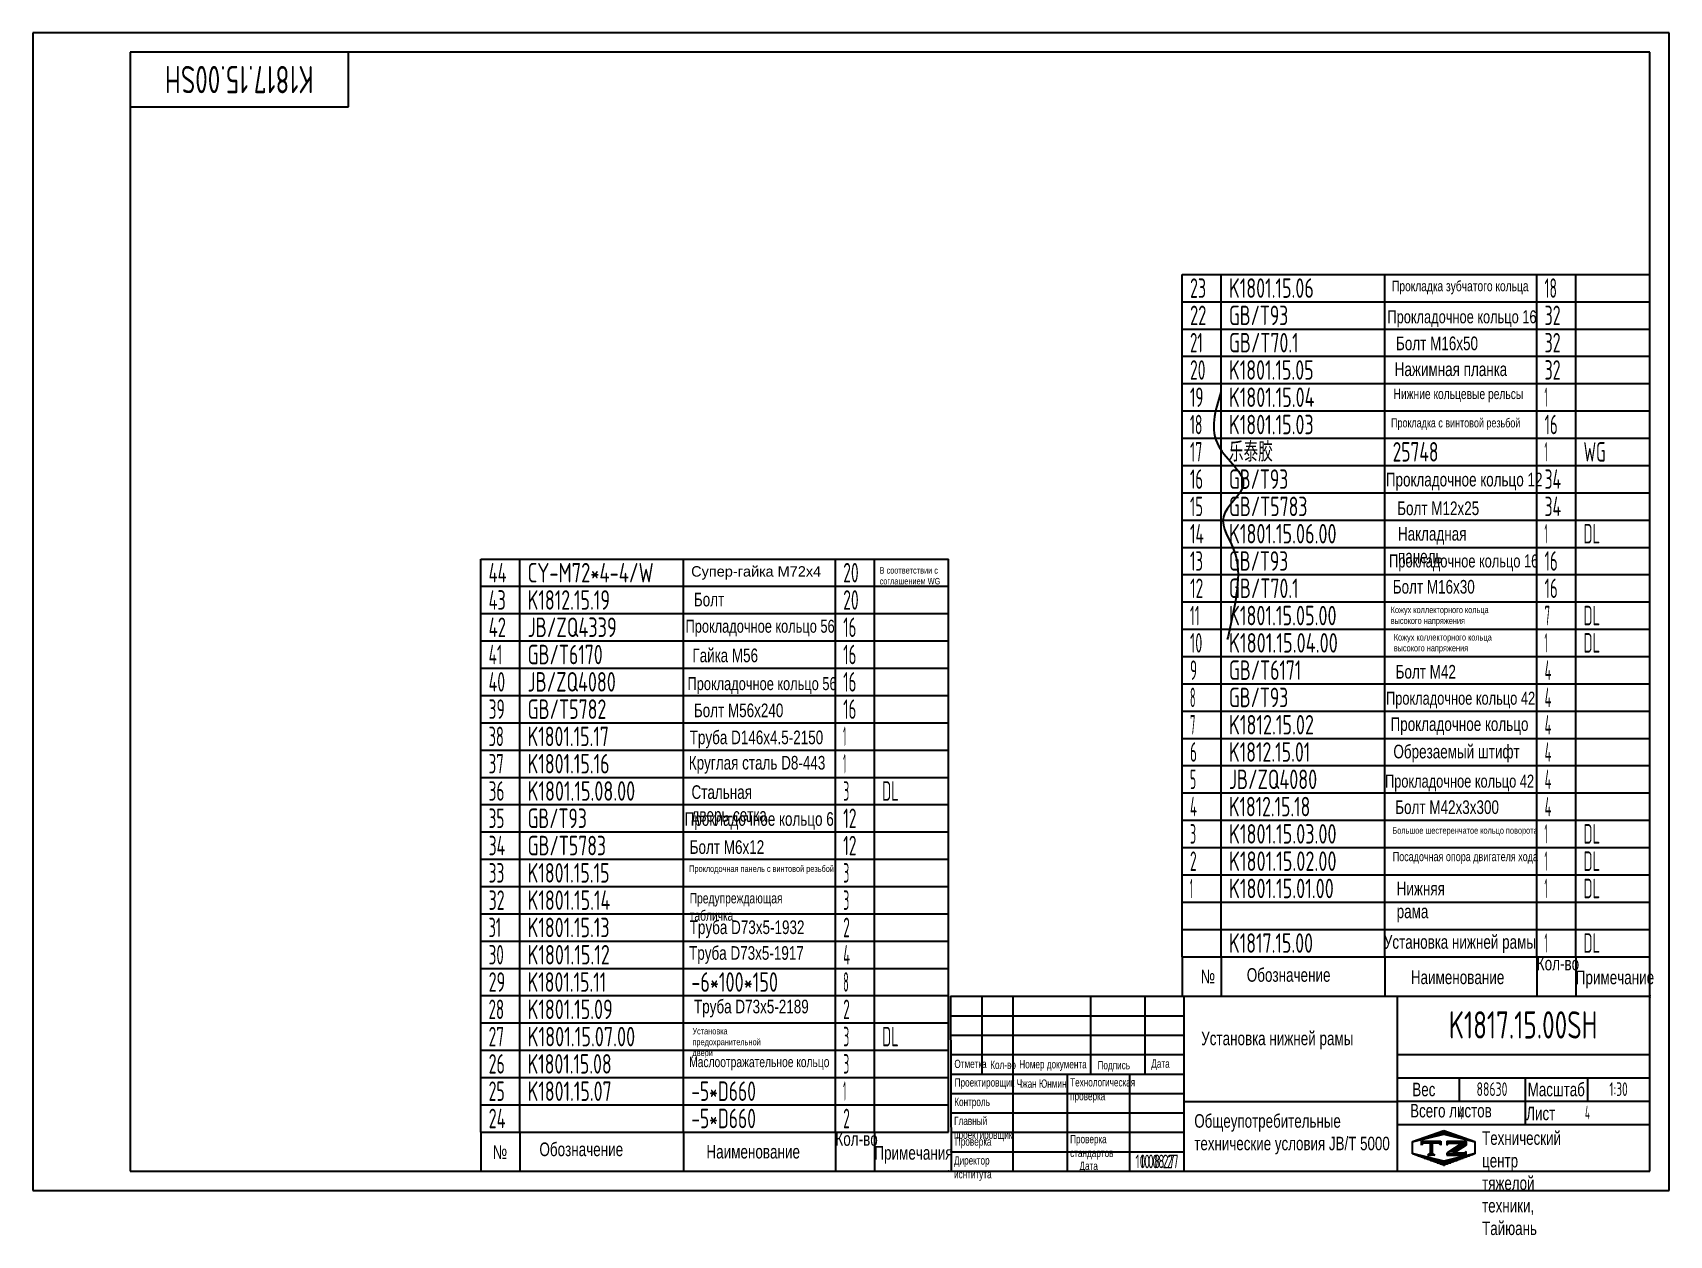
# Model space of a CAD drawing. Header units: millimetres. Extents: x 282 to 12882, y -344 to 8910.
import ezdxf
from ezdxf.enums import TextEntityAlignment as Align

# ---------------------------------------------------------------- set-up
doc = ezdxf.new("R2010")
doc.units = ezdxf.units.MM
doc.header["$LTSCALE"] = 300
doc.header["$MEASUREMENT"] = 0
doc.linetypes.add('F', pattern=[0.75, 0.5, -0.25])
doc.linetypes.add('G', pattern=[2, 1.25, -0.25, 0.25, -0.25])
for name, color, linetype in [('01', 7, 'Continuous'), ('02', 1, 'Continuous'), ('04', 2, 'F'), ('05', 4, 'G'), ('11', 3, 'Continuous'), ('THICK', 7, 'Continuous')]:
    doc.layers.add(name, color=color, linetype=linetype)
doc.styles.get("Standard").update_dxf_attribs({"font": 'isocp', "width": 0.707, "bigfont": 'intecad.shx'})

msp = doc.modelspace()

# ---------------------------------------------------------------- texts
at = {"layer": '01', "attachment_point": 1}
for s, insert, char_height in [('{\\fArial|b0|i0|c204|p34;Дата}', (8894, 1009), 63.72), ('{\\fArial|b0|i0|c204|p34;Отметка}', (7378, 1007), 63.72), ('{\\fArial|b0|i0|c204|p34;Кол-во}', (7654, 999), 63.72), ('{\\fArial|b0|i0|c204|p34;Номер документа}', (7878, 1004), 63.72), ('{\\fArial|b0|i0|c204|p34;Подпись}', (8480, 997), 63.72), ('{\\fArial|b0|i0|c204|p34;Проектировщик}', (7380, 864), 63.72), ('{\\fArial|b0|i0|c204|p34;\\C3;Чжан Юнмин}', (7858, 855), 63.72), ('{\\fArial|b0|i0|c204|p34;Технологическая\\Pпроверка}', (8269, 865), 63.72), ('{\\fArial|b0|i0|c204|p34;Вес}', (10904, 830), 104.07), ('{\\fArial|b0|i0|c204|p34;Контроль}', (7377, 714), 63.72), ('{\\fArial|b0|i0|c204|p34;Главный\\Pпроектировщик}', (7376, 568), 63.72), ('{\\fArial|b0|i0|c204|p34;Проверка}', (7382, 409), 63.72), ('{\\fArial|b0|i0|c204|p34;Проверка\\Pстандартов}', (8269, 428), 63.72), ('{\\fArial|b0|i0|c204|p34;Директор\\Pиснтитута}', (7375, 264), 63.72), ('{\\fArial|b0|i0|c204|p34;Дата}', (8341, 222), 63.72)]:
    msp.add_mtext(s, dxfattribs=dict(at, insert=insert, char_height=char_height))
at = {"layer": '01', "insert": (11441, 456), "char_height": 104.07, "width": 4.89, "attachment_point": 1}
msp.add_mtext('{\\fArial|b0|i0|c204|p34;Технический центр\\Pтяжелой техники, Тайюань}', dxfattribs=at)
at = {"layer": '02', "attachment_point": 1}
for s, insert, char_height in [('{\\fArial|b0|i0|c204|p34;\\C3;Прокладка зубчатого кольца}', (10747, 7001), 80), ('{\\fArial|b0|i0|c204|p34;\\C3;Прокладочное кольцо 16}', (10712, 6774), 100), ('{\\fArial|b0|i0|c204|p34;\\C3;Болт М16х50}', (10778, 6572), 105), ('{\\fArial|b0|i0|c204|p34;\\C3;Нажимная планка}', (10768, 6373), 105), ('{\\fArial|b0|i0|c204|p34;\\C3;Нижние кольцевые рельсы}', (10759, 6171), 80), ('{\\fArial|b0|i0|c204|p34;\\C3;Прокладка с винтовой резьбой}', (10740, 5943), 70), ('{\\fArial|b0|i0|c204|p34;\\C3;Прокладочное кольцо 12}', (10700, 5524), 105), ('{\\fArial|b0|i0|c204|p34;\\C3;Болт М12х25}', (10787, 5303), 105), ('{\\fArial|b0|i0|c204|p34;\\W1;\\C3;Супер-гайка М72х4}', (5351, 4805), 80), ('{\\fArial|b0|i0|c204|p34;\\C3;В соответствии с \\Pсоглашением \\fArial|b0|i0|c0|p34;WG}', (6802, 4798), 50), ('{\\fArial|b0|i0|c204|p34;\\C3;Прокладочное кольцо 16}', (10725, 4895), 100), ('{\\fArial|b0|i0|c204|p34;\\C3;Болт М16х30}', (10753, 4699), 105), ('{\\fArial|b0|i0|c204|p34;\\C3;Болт}', (5372, 4601), 105), ('{\\fArial|b0|i0|c204|p34;\\C3;Кожух коллекторного кольца \\Pвысокого напряжения}', (10737, 4494), 50), ('{\\fArial|b0|i0|c204|p34;\\C3;Прокладочное кольцо 56}', (5308, 4393), 100), ('{\\fArial|b0|i0|c204|p34;\\C3;Гайка М56}', (5361, 4171), 105), ('{\\fArial|b0|i0|c204|p34;\\C3;Кожух коллекторного кольца \\Pвысокого напряжения}', (10761, 4283), 50), ('{\\fArial|b0|i0|c204|p34;\\C3;Болт М42}', (10775, 4045), 105), ('{\\fArial|b0|i0|c204|p34;\\C3;Прокладочное кольцо 56}', (5323, 3951), 100), ('{\\fArial|b0|i0|c204|p34;\\C3;Прокладочное кольцо 42}', (10701, 3839), 100), ('{\\fArial|b0|i0|c204|p34;\\C3;Болт М56х240}', (5372, 3748), 105), ('{\\fArial|b0|i0|c204|p34;\\C3;Труба \\fArial|b0|i0|c0|p34;D146x4.5-2150}', (5340, 3540), 105), ('{\\fArial|b0|i0|c204|p34;\\C3;Прокладочное кольцо}', (10736, 3642), 105), ('{\\fArial|b0|i0|c204|p34;\\C3;Обрезаемый штифт}', (10758, 3431), 105), ('{\\fArial|b0|i0|c204|p34;\\C3;Круглая сталь \\fArial|b0|i0|c0|p34;D8-443}', (5333, 3345), 105), ('{\\fArial|b0|i0|c204|p34;\\C3;Прокладочное кольцо 42}', (10693, 3201), 100), ('{\\fArial|b0|i0|c204|p34;\\C3;Прокладочное кольцо 6}', (5301, 2912), 105), ('{\\fArial|b0|i0|c204|p34;\\C3;Болт М42х3х300}', (10772, 3003), 105), ('{\\fArial|b0|i0|c204|p34;\\C3;Большое шестеренчатое кольцо поворота}', (10750, 2796), 50), ('{\\fArial|b0|i0|c204|p34;\\C3;Болт М6х12}', (5340, 2696), 105), ('{\\fArial|b0|i0|c204|p34;\\C3;Посадочная опора двигателя хода}', (10753, 2605), 70), ('{\\fArial|b0|i0|c204|p34;\\C3;Проклодочная панель с винтовой резьбой}', (5336, 2502), 50), ('{\\fArial|b0|i0|c204|p34;\\C3;Труба \\fArial|b0|i0|c0|p34;D73x5-1932}', (5340, 2079), 105), ('{\\fArial|b0|i0|c204|p34;\\C3;Установка нижней рамы}', (10684, 1966), 105), ('{\\fArial|b0|i0|c204|p34;\\C3;Труба \\fArial|b0|i0|c0|p34;D73x5-19\\fArial|b0|i0|c204|p34;17}', (5335, 1881), 105), ('{\\fArial|b0|i0|c204|p34;\\C0;Кол-во}', (11862, 1800), 105), ('{\\fArial|b0|i0|c204|p34;\\C0;№}', (9274, 1699), 105), ('{\\fArial|b0|i0|c204|p34;\\C0;Обозначение}', (9629, 1712), 105), ('{\\fArial|b0|i0|c204|p34;\\C0;Наименование}', (10892, 1694), 105), ('{\\fArial|b0|i0|c204|p34;\\C0;Примечание}', (12162, 1693), 105), ('{\\fArial|b0|i0|c204|p34;\\C3;Труба \\fArial|b0|i0|c0|p34;D73x5-\\fArial|b0|i0|c204|p34;2189}', (5373, 1469), 105), ('{\\fArial|b0|i0|c204|p34;\\C3;Установка нижней рамы}', (9278, 1224), 105), ('{\\fArial|b0|i0|c204|p34;\\C3;Маслоотражательное кольцо}', (5336, 1030), 80), ('{\\fArial|b0|i0|c204|p34;\\C0;Кол-во}', (6462, 450), 105), ('{\\fArial|b0|i0|c204|p34;\\C0;№}', (3824, 348), 105), ('{\\fArial|b0|i0|c204|p34;\\C0;Наименование}', (5469, 352), 105), ('{\\fArial|b0|i0|c204|p34;\\C0;Примечания}', (6762, 343), 105)]:
    msp.add_mtext(s, dxfattribs=dict(at, insert=insert, char_height=char_height))
for s, insert, char_height, width in [('{\\fArial|b0|i0|c204|p34;\\C3;Накладная панель}', (10793, 5107), 105, 3.11), ('{\\fArial|b0|i0|c204|p34;\\C3;Стальная дверь-сетка}', (5354, 3119), 105, 3.52), ('{\\fArial|b0|i0|c204|p34;\\C3;Предупреждающая табличка}', (5340, 2290), 80, 3.52), ('{\\fArial|b0|i0|c204|p34;\\C3;Нижняя рама}', (10783, 2376), 105, 2.74), ('{\\fArial|b0|i0|c204|p34;\\C3;Установка предохранительной двери}', (5361, 1252), 50, 2.77), ('{\\fArial|b0|i0|c204|p34;\\C0;Обозначение}', (4183, 370), 105, 4.43)]:
    msp.add_mtext(s, dxfattribs=dict(at, insert=insert, char_height=char_height, width=width))
at = {"layer": '05', "char_height": 104.11, "attachment_point": 1}
for s, insert in [('{\\fArial|b0|i0|c204|p34;\\C0;Масштаб}', (11792, 830)), ('{\\fArial|b0|i0|c204|p34;\\C0;Всего листов}', (10887, 667)), ('{\\fArial|b0|i0|c204|p34;\\C0;Лист}', (11781, 646)), ('{\\fArial|b0|i0|c204|p34;\\C0;Общеупотребительные\\Pтехнические условия \\fArial|b0|i0|c0|p34;JB/T 5000}', (9225, 588))]:
    msp.add_mtext(s, dxfattribs=dict(at, insert=insert))
at = {"layer": '11', "width": 0.693499}
msp.add_text('K1817.15.00SH', height=210, rotation=180, dxfattribs=at).set_placement((2444, 8655), (1300, 8655), align=Align.FIT)
at = {"layer": '11'}
for s, height, width, p, p2 in [('23', 150, 0.638783, (9192, 6870), (9316, 6870)), ('K1801.15.06', 150, 0.690179, (9492, 6870), (10145, 6870)), ('18', 150, 0.606, (11922, 6870), (12017, 6870)), ('22', 150, 0.639754, (9192, 6660), (9318, 6660)), ('GB/T93', 150, 0.691199, (9492, 6660), (9948, 6660)), ('32', 150, 0.626049, (11922, 6660), (12045, 6660)), ('21', 150, 0.623098, (9192, 6450), (9290, 6450)), ('GB/T70.1', 150, 0.693516, (9492, 6450), (10028, 6450)), ('32', 150, 0.626049, (11922, 6450), (12045, 6450)), ('20', 150, 0.636567, (9192, 6240), (9311, 6240)), ('K1801.15.05', 150, 0.690157, (9492, 6240), (10144, 6240)), ('32', 150, 0.626049, (11922, 6240), (12045, 6240)), ('19', 150, 0.612447, (9192, 6030), (9295, 6030)), ('K1801.15.04', 150, 0.690312, (9492, 6030), (10150, 6030)), ('1', 150, 0.404, (11922, 6030), (11943, 6030)), ('18', 150, 0.606, (9192, 5820), (9287, 5820)), ('K1801.15.03', 150, 0.690157, (9492, 5820), (10144, 5820)), ('16', 150, 0.610556, (11922, 5820), (12023, 5820)), ('17', 150, 0.606, (9192, 5610), (9287, 5610)), ('乐泰胶', 150, 0.677377, (9492, 5610), (9829, 5610)), ('25748', 150, 0.681465, (10752, 5610), (11105, 5610)), ('1', 150, 0.404, (11922, 5610), (11943, 5610)), ('WG', 150, 0.6464, (12222, 5610), (12392, 5610)), ('16', 150, 0.610556, (9192, 5400), (9293, 5400)), ('GB/T93', 150, 0.691199, (9492, 5400), (9948, 5400)), ('34', 150, 0.628444, (11922, 5400), (12049, 5400)), ('15', 150, 0.609833, (9192, 5190), (9292, 5190)), ('GB/T5783', 150, 0.695009, (9492, 5190), (10096, 5190)), ('34', 150, 0.628444, (11922, 5190), (12049, 5190)), ('14', 150, 0.614783, (9192, 4980), (9298, 4980)), ('K1801.15.06.00', 150, 0.69367, (9492, 4980), (10320, 4980)), ('1', 150, 0.404, (11922, 4980), (11943, 4980)), ('DL', 150, 0.628444, (12222, 4980), (12349, 4980)), ('13', 150, 0.609833, (9192, 4770), (9292, 4770)), ('GB/T93', 150, 0.691199, (9492, 4770), (9948, 4770)), ('16', 150, 0.610556, (11922, 4770), (12023, 4770)), ('44', 150, 0.633862, (3792, 4680), (3930, 4680)), ('CY-M72*4-4/W', 150, 0.699097, (4092, 4680), (5062, 4680)), ('20', 150, 0.636567, (6522, 4680), (6641, 4680)), ('12', 150, 0.611465, (9192, 4560), (9294, 4560)), ('GB/T70.1', 150, 0.693516, (9492, 4560), (10028, 4560)), ('16', 150, 0.610556, (11922, 4560), (12023, 4560)), ('43', 150, 0.630783, (3792, 4470), (3924, 4470)), ('K1812.15.19', 150, 0.68969, (4092, 4470), (4726, 4470)), ('20', 150, 0.636567, (6522, 4470), (6641, 4470)), ('42', 150, 0.63179, (3792, 4260), (3926, 4260)), ('JB/ZQ4339', 150, 0.690984, (4092, 4260), (4778, 4260)), ('16', 150, 0.610556, (6522, 4260), (6623, 4260)), ('11', 150, 0.582235, (9192, 4350), (9266, 4350)), ('K1801.15.05.00', 150, 0.69367, (9492, 4350), (10320, 4350)), ('7', 150, 0.514182, (11922, 4350), (11964, 4350)), ('DL', 150, 0.628444, (12222, 4350), (12349, 4350)), ('10', 150, 0.606076, (9192, 4140), (9287, 4140)), ('K1801.15.04.00', 150, 0.693836, (9492, 4140), (10330, 4140)), ('1', 150, 0.404, (11922, 4140), (11943, 4140)), ('DL', 150, 0.628444, (12222, 4140), (12349, 4140)), ('41', 150, 0.614783, (3792, 4050), (3898, 4050)), ('GB/T6170', 150, 0.694489, (4092, 4050), (4670, 4050)), ('16', 150, 0.610556, (6522, 4050), (6623, 4050)), ('9', 150, 0.579528, (9192, 3930), (9246, 3930)), ('GB/T6171', 150, 0.69402, (9492, 3930), (10049, 3930)), ('4', 150, 0.543846, (11922, 3930), (11975, 3930)), ('40', 150, 0.62849, (3792, 3840), (3919, 3840)), ('JB/ZQ4080', 150, 0.690811, (4092, 3840), (4771, 3840)), ('16', 150, 0.610556, (6522, 3840), (6623, 3840)), ('39', 150, 0.626756, (3792, 3630), (3916, 3630)), ('GB/T5782', 150, 0.695048, (4092, 3630), (4698, 3630)), ('16', 150, 0.610556, (6522, 3630), (6623, 3630)), ('8', 150, 0.514182, (9192, 3720), (9234, 3720)), ('GB/T93', 150, 0.691199, (9492, 3720), (9948, 3720)), ('4', 150, 0.543846, (11922, 3720), (11975, 3720)), ('7', 150, 0.514182, (9192, 3510), (9234, 3510)), ('K1812.15.02', 150, 0.690207, (9492, 3510), (10146, 3510)), ('4', 150, 0.543846, (11922, 3510), (11975, 3510)), ('38', 150, 0.62216, (3792, 3420), (3909, 3420)), ('K1801.15.17', 150, 0.689486, (4092, 3420), (4718, 3420)), ('1', 150, 0.404, (6522, 3420), (6543, 3420)), ('6', 150, 0.600695, (9192, 3300), (9246, 3300)), ('K1812.15.01', 150, 0.689486, (9492, 3300), (10118, 3300)), ('4', 150, 0.543846, (11922, 3300), (11975, 3300)), ('37', 150, 0.62216, (3792, 3210), (3909, 3210)), ('K1801.15.16', 150, 0.689628, (4092, 3210), (4723, 3210)), ('1', 150, 0.404, (6522, 3210), (6543, 3210)), ('36', 150, 0.625398, (3792, 3000), (3914, 3000)), ('K1801.15.08.00', 150, 0.69367, (4092, 3000), (4920, 3000)), ('3', 150, 0.527686, (6522, 3000), (6569, 3000)), ('DL', 150, 0.628444, (6822, 3000), (6949, 3000)), ('5', 150, 0.527686, (9192, 3090), (9239, 3090)), ('JB/ZQ4080', 150, 0.690811, (9492, 3090), (10171, 3090)), ('4', 150, 0.543846, (11922, 3090), (11975, 3090)), ('4', 150, 0.543846, (9192, 2880), (9245, 2880)), ('K1812.15.18', 150, 0.689486, (9492, 2880), (10118, 2880)), ('4', 150, 0.543846, (11922, 2880), (11975, 2880)), ('35', 150, 0.624881, (3792, 2790), (3913, 2790)), ('GB/T93', 150, 0.691199, (4092, 2790), (4548, 2790)), ('12', 150, 0.611465, (6522, 2790), (6624, 2790)), ('3', 150, 0.527686, (9192, 2670), (9239, 2670)), ('K1801.15.03.00', 150, 0.69367, (9492, 2670), (10320, 2670)), ('1', 150, 0.404, (11922, 2670), (11943, 2670)), ('DL', 150, 0.628444, (12222, 2670), (12349, 2670)), ('34', 150, 0.628444, (3792, 2580), (3919, 2580)), ('GB/T5783', 150, 0.695009, (4092, 2580), (4696, 2580)), ('12', 150, 0.611465, (6522, 2580), (6624, 2580)), ('33', 150, 0.624881, (3792, 2370), (3913, 2370)), ('K1801.15.15', 150, 0.689605, (4092, 2370), (4723, 2370)), ('3', 150, 0.527686, (6522, 2370), (6569, 2370)), ('2', 150, 0.562593, (9192, 2460), (9243, 2460)), ('K1801.15.02.00', 150, 0.69367, (9492, 2460), (10320, 2460)), ('1', 150, 0.404, (11922, 2460), (11943, 2460)), ('DL', 150, 0.628444, (12222, 2460), (12349, 2460)), ('1', 150, 0.404, (9192, 2250), (9213, 2250)), ('K1801.15.01.00', 150, 0.693326, (9492, 2250), (10299, 2250)), ('1', 150, 0.404, (11922, 2250), (11943, 2250)), ('DL', 150, 0.628444, (12222, 2250), (12349, 2250)), ('32', 150, 0.626049, (3792, 2160), (3915, 2160)), ('K1801.15.14', 150, 0.68977, (4092, 2160), (4729, 2160)), ('3', 150, 0.527686, (6522, 2160), (6569, 2160)), ('31', 150, 0.606, (3792, 1950), (3887, 1950)), ('K1801.15.13', 150, 0.689605, (4092, 1950), (4723, 1950)), ('2', 150, 0.562593, (6522, 1950), (6573, 1950)), ('30', 150, 0.622213, (3792, 1740), (3909, 1740)), ('K1801.15.12', 150, 0.689658, (4092, 1740), (4725, 1740)), ('4', 150, 0.543846, (6522, 1740), (6575, 1740)), ('K1817.15.00', 150, 0.690048, (9492, 1830), (10139, 1830)), ('1', 150, 0.404, (11922, 1830), (11943, 1830)), ('DL', 150, 0.628444, (12222, 1830), (12349, 1830)), ('29', 150, 0.640341, (3792, 1530), (3919, 1530)), ('K1801.15.11', 150, 0.688887, (4092, 1530), (4697, 1530)), ('-6*100*150', 150, 0.69056, (5352, 1530), (6020, 1530)), ('8', 150, 0.514182, (6522, 1530), (6564, 1530)), ('28', 150, 0.636523, (3792, 1320), (3911, 1320)), ('K1801.15.09', 150, 0.690237, (4092, 1320), (4747, 1320)), ('2', 150, 0.562593, (6522, 1320), (6573, 1320)), ('27', 150, 0.636523, (3792, 1110), (3911, 1110)), ('K1801.15.07.00', 150, 0.69367, (4092, 1110), (4920, 1110)), ('3', 150, 0.527686, (6522, 1110), (6569, 1110)), ('DL', 150, 0.628444, (6822, 1110), (6949, 1110)), ('K1817.15.00SH', 210, 0.693499, (11185, 1170), (12329, 1170)), ('26', 150, 0.639213, (3792, 900), (3917, 900)), ('K1801.15.08', 150, 0.690046, (4092, 900), (4739, 900)), ('3', 150, 0.527686, (6522, 900), (6569, 900)), ('25', 150, 0.638783, (3792, 690), (3916, 690)), ('K1801.15.07', 150, 0.690046, (4092, 690), (4739, 690)), ('-5*D660', 150, 0.685138, (5352, 690), (5850, 690)), ('1', 150, 0.404, (6522, 690), (6543, 690)), ('88630', 105, 0.675351, (11398, 728), (11636, 728)), ('1:30', 105, 0.655288, (12421, 728), (12562, 728)), ('24', 150, 0.641743, (3792, 480), (3922, 480)), ('-5*D660', 150, 0.685138, (5352, 480), (5850, 480)), ('2', 150, 0.562593, (6522, 480), (6573, 480)), ('4', 105, 0.543846, (11258, 548), (11295, 548)), ('4', 105, 0.543846, (12233, 548), (12270, 548)), ('10.08.27', 105, 0.642055, (8772, 172), (9072, 172)), ('10.08.27', 104.1, 0.642055, (8807, 172), (9104, 172))]:
    msp.add_text(s, height=height, dxfattribs=dict(at, width=width)).set_placement(p, p2, align=Align.FIT)

# ---------------------------------------------------------------- blocks, each defined once
blk = doc.blocks.new('*U103', base_point=(251.96, 168.31))
at = {"layer": '01'}
for p, q in [((251.96, 168.31), (251.96, 182.31)), ((195.96, 168.31), (251.96, 168.31))]:
    blk.add_line(p, q, dxfattribs=at)
blk = doc.blocks.new('*U104')
at = {"layer": '04'}
blk.add_blockref('*U103', (0, 0), dxfattribs=at)
blk = doc.blocks.new('*U105')
at = {"layer": '01'}
for points in [[(415, 292), (25, 292)], [(25, 292), (25, 5)], [(415, 5), (415, 292)], [(25, 5), (415, 5)]]:
    blk.add_lwpolyline(points, dxfattribs=at)
at = {"layer": '02'}
for points in [[(420, 297), (0, 297)], [(0, 297), (0, 0)], [(420, 0), (420, 297)], [(0, 0), (420, 0)]]:
    blk.add_lwpolyline(points, dxfattribs=at)
blk = doc.blocks.new('*U108')
at = {"layer": '01'}
for p, q in [((0, -210), (0, 0)), ((3600, -210), (3600, 0))]:
    blk.add_line(p, q, dxfattribs=at)
at = {"layer": '02'}
for p, q in [((0, 0), (300, 0)), ((300, -210), (300, 0)), ((300, 0), (1560, 0)), ((1560, -210), (1560, 0)), ((1560, 0), (2730, 0)), ((2730, -210), (2730, 0)), ((2730, 0), (3030, 0)), ((3030, -210), (3030, 0)), ((3030, 0), (3600, 0))]:
    blk.add_line(p, q, dxfattribs=at)
blk = doc.blocks.new('*U109')
at = {"layer": '01'}
for p, q in [((0, -210), (0, 0)), ((3600, -210), (3600, 0))]:
    blk.add_line(p, q, dxfattribs=at)
at = {"layer": '02'}
for p, q in [((0, 0), (300, 0)), ((300, -210), (300, 0)), ((300, 0), (1560, 0)), ((1560, -210), (1560, 0)), ((1560, 0), (2730, 0)), ((2730, -210), (2730, 0)), ((2730, 0), (3030, 0)), ((3030, -210), (3030, 0)), ((3030, 0), (3600, 0))]:
    blk.add_line(p, q, dxfattribs=at)
blk = doc.blocks.new('*U110')
at = {"layer": '01'}
for p, q in [((0, -210), (0, 0)), ((3600, -210), (3600, 0))]:
    blk.add_line(p, q, dxfattribs=at)
at = {"layer": '02'}
for p, q in [((0, 0), (300, 0)), ((300, -210), (300, 0)), ((300, 0), (1560, 0)), ((1560, -210), (1560, 0)), ((1560, 0), (2730, 0)), ((2730, -210), (2730, 0)), ((2730, 0), (3030, 0)), ((3030, -210), (3030, 0)), ((3030, 0), (3600, 0))]:
    blk.add_line(p, q, dxfattribs=at)
blk = doc.blocks.new('*U111')
at = {"layer": '01'}
for p, q in [((0, -210), (0, 0)), ((3600, -210), (3600, 0))]:
    blk.add_line(p, q, dxfattribs=at)
at = {"layer": '02'}
for p, q in [((0, 0), (300, 0)), ((300, -210), (300, 0)), ((300, 0), (1560, 0)), ((1560, -210), (1560, 0)), ((1560, 0), (2730, 0)), ((2730, -210), (2730, 0)), ((2730, 0), (3030, 0)), ((3030, -210), (3030, 0)), ((3030, 0), (3600, 0))]:
    blk.add_line(p, q, dxfattribs=at)
blk = doc.blocks.new('*U112')
at = {"layer": '01'}
for p, q in [((0, -210), (0, 0)), ((3600, -210), (3600, 0))]:
    blk.add_line(p, q, dxfattribs=at)
at = {"layer": '02'}
for p, q in [((0, 0), (300, 0)), ((300, -210), (300, 0)), ((300, 0), (1560, 0)), ((1560, -210), (1560, 0)), ((1560, 0), (2730, 0)), ((2730, -210), (2730, 0)), ((2730, 0), (3030, 0)), ((3030, -210), (3030, 0)), ((3030, 0), (3600, 0))]:
    blk.add_line(p, q, dxfattribs=at)
blk = doc.blocks.new('*U113')
at = {"layer": '01'}
for p, q in [((0, -210), (0, 0)), ((3600, -210), (3600, 0))]:
    blk.add_line(p, q, dxfattribs=at)
at = {"layer": '02'}
for p, q in [((0, 0), (300, 0)), ((300, -210), (300, 0)), ((300, 0), (1560, 0)), ((1560, -210), (1560, 0)), ((1560, 0), (2730, 0)), ((2730, -210), (2730, 0)), ((2730, 0), (3030, 0)), ((3030, -210), (3030, 0)), ((3030, 0), (3600, 0))]:
    blk.add_line(p, q, dxfattribs=at)
blk = doc.blocks.new('*U114')
at = {"layer": '01'}
for p, q in [((0, -210), (0, 0)), ((3600, -210), (3600, 0))]:
    blk.add_line(p, q, dxfattribs=at)
at = {"layer": '02'}
for p, q in [((0, 0), (300, 0)), ((300, -210), (300, 0)), ((300, 0), (1560, 0)), ((1560, -210), (1560, 0)), ((1560, 0), (2730, 0)), ((2730, -210), (2730, 0)), ((2730, 0), (3030, 0)), ((3030, -210), (3030, 0)), ((3030, 0), (3600, 0))]:
    blk.add_line(p, q, dxfattribs=at)
blk = doc.blocks.new('*U115')
at = {"layer": '01'}
for p, q in [((0, -210), (0, 0)), ((3600, -210), (3600, 0))]:
    blk.add_line(p, q, dxfattribs=at)
at = {"layer": '02'}
for p, q in [((0, 0), (300, 0)), ((300, -210), (300, 0)), ((300, 0), (1560, 0)), ((1560, -210), (1560, 0)), ((1560, 0), (2730, 0)), ((2730, -210), (2730, 0)), ((2730, 0), (3030, 0)), ((3030, -210), (3030, 0)), ((3030, 0), (3600, 0))]:
    blk.add_line(p, q, dxfattribs=at)
blk = doc.blocks.new('*U116')
at = {"layer": '01'}
for p, q in [((0, -210), (0, 0)), ((3600, -210), (3600, 0))]:
    blk.add_line(p, q, dxfattribs=at)
at = {"layer": '02'}
for p, q in [((0, 0), (300, 0)), ((300, -210), (300, 0)), ((300, 0), (1560, 0)), ((1560, -210), (1560, 0)), ((1560, 0), (2730, 0)), ((2730, -210), (2730, 0)), ((2730, 0), (3030, 0)), ((3030, -210), (3030, 0)), ((3030, 0), (3600, 0))]:
    blk.add_line(p, q, dxfattribs=at)
blk = doc.blocks.new('*U117')
at = {"layer": '01'}
for p, q in [((0, -210), (0, 0)), ((3600, -210), (3600, 0))]:
    blk.add_line(p, q, dxfattribs=at)
at = {"layer": '02'}
for p, q in [((0, 0), (300, 0)), ((300, -210), (300, 0)), ((300, 0), (1560, 0)), ((1560, -210), (1560, 0)), ((1560, 0), (2730, 0)), ((2730, -210), (2730, 0)), ((2730, 0), (3030, 0)), ((3030, -210), (3030, 0)), ((3030, 0), (3600, 0))]:
    blk.add_line(p, q, dxfattribs=at)
blk = doc.blocks.new('*U118')
at = {"layer": '01'}
for p, q in [((0, -210), (0, 0)), ((3600, -210), (3600, 0))]:
    blk.add_line(p, q, dxfattribs=at)
at = {"layer": '02'}
for p, q in [((0, 0), (300, 0)), ((300, -210), (300, 0)), ((300, 0), (1560, 0)), ((1560, -210), (1560, 0)), ((1560, 0), (2730, 0)), ((2730, -210), (2730, 0)), ((2730, 0), (3030, 0)), ((3030, -210), (3030, 0)), ((3030, 0), (3600, 0))]:
    blk.add_line(p, q, dxfattribs=at)
blk = doc.blocks.new('*U119')
at = {"layer": '01'}
for p, q in [((0, -210), (0, 0)), ((3600, -210), (3600, 0))]:
    blk.add_line(p, q, dxfattribs=at)
at = {"layer": '02'}
for p, q in [((0, 0), (300, 0)), ((300, -210), (300, 0)), ((300, 0), (1560, 0)), ((1560, -210), (1560, 0)), ((1560, 0), (2730, 0)), ((2730, -210), (2730, 0)), ((2730, 0), (3030, 0)), ((3030, -210), (3030, 0)), ((3030, 0), (3600, 0))]:
    blk.add_line(p, q, dxfattribs=at)
blk = doc.blocks.new('*U120')
at = {"layer": '01'}
for p, q in [((0, -210), (0, 0)), ((3600, -210), (3600, 0))]:
    blk.add_line(p, q, dxfattribs=at)
at = {"layer": '02'}
for p, q in [((0, 0), (300, 0)), ((300, -210), (300, 0)), ((300, 0), (1560, 0)), ((1560, -210), (1560, 0)), ((1560, 0), (2730, 0)), ((2730, -210), (2730, 0)), ((2730, 0), (3030, 0)), ((3030, -210), (3030, 0)), ((3030, 0), (3600, 0))]:
    blk.add_line(p, q, dxfattribs=at)
blk = doc.blocks.new('*U121')
at = {"layer": '01'}
for p, q in [((0, -210), (0, 0)), ((3600, -210), (3600, 0))]:
    blk.add_line(p, q, dxfattribs=at)
at = {"layer": '02'}
for p, q in [((0, 0), (300, 0)), ((300, -210), (300, 0)), ((300, 0), (1560, 0)), ((1560, -210), (1560, 0)), ((1560, 0), (2730, 0)), ((2730, -210), (2730, 0)), ((2730, 0), (3030, 0)), ((3030, -210), (3030, 0)), ((3030, 0), (3600, 0))]:
    blk.add_line(p, q, dxfattribs=at)
blk = doc.blocks.new('*U122')
at = {"layer": '01'}
for p, q in [((0, -210), (0, 0)), ((3600, -210), (3600, 0))]:
    blk.add_line(p, q, dxfattribs=at)
at = {"layer": '02'}
for p, q in [((0, 0), (300, 0)), ((300, -210), (300, 0)), ((300, 0), (1560, 0)), ((1560, -210), (1560, 0)), ((1560, 0), (2730, 0)), ((2730, -210), (2730, 0)), ((2730, 0), (3030, 0)), ((3030, -210), (3030, 0)), ((3030, 0), (3600, 0))]:
    blk.add_line(p, q, dxfattribs=at)
blk = doc.blocks.new('*U123')
at = {"layer": '01'}
for p, q in [((0, -210), (0, 0)), ((3600, -210), (3600, 0))]:
    blk.add_line(p, q, dxfattribs=at)
at = {"layer": '02'}
for p, q in [((0, 0), (300, 0)), ((300, -210), (300, 0)), ((300, 0), (1560, 0)), ((1560, -210), (1560, 0)), ((1560, 0), (2730, 0)), ((2730, -210), (2730, 0)), ((2730, 0), (3030, 0)), ((3030, -210), (3030, 0)), ((3030, 0), (3600, 0))]:
    blk.add_line(p, q, dxfattribs=at)
blk = doc.blocks.new('*U124')
at = {"layer": '01'}
for p, q in [((0, -210), (0, 0)), ((3600, -210), (3600, 0))]:
    blk.add_line(p, q, dxfattribs=at)
at = {"layer": '02'}
for p, q in [((0, 0), (300, 0)), ((300, -210), (300, 0)), ((300, 0), (1560, 0)), ((1560, -210), (1560, 0)), ((1560, 0), (2730, 0)), ((2730, -210), (2730, 0)), ((2730, 0), (3030, 0)), ((3030, -210), (3030, 0)), ((3030, 0), (3600, 0))]:
    blk.add_line(p, q, dxfattribs=at)
blk = doc.blocks.new('*U125')
at = {"layer": '01'}
for p, q in [((0, -210), (0, 0)), ((3600, -210), (3600, 0))]:
    blk.add_line(p, q, dxfattribs=at)
at = {"layer": '02'}
for p, q in [((0, 0), (300, 0)), ((300, -210), (300, 0)), ((300, 0), (1560, 0)), ((1560, -210), (1560, 0)), ((1560, 0), (2730, 0)), ((2730, -210), (2730, 0)), ((2730, 0), (3030, 0)), ((3030, -210), (3030, 0)), ((3030, 0), (3600, 0))]:
    blk.add_line(p, q, dxfattribs=at)
blk = doc.blocks.new('*U126')
at = {"layer": '01'}
for p, q in [((0, -210), (0, 0)), ((3600, -210), (3600, 0))]:
    blk.add_line(p, q, dxfattribs=at)
at = {"layer": '02'}
for p, q in [((0, 0), (300, 0)), ((300, -210), (300, 0)), ((300, 0), (1560, 0)), ((1560, -210), (1560, 0)), ((1560, 0), (2730, 0)), ((2730, -210), (2730, 0)), ((2730, 0), (3030, 0)), ((3030, -210), (3030, 0)), ((3030, 0), (3600, 0))]:
    blk.add_line(p, q, dxfattribs=at)
blk = doc.blocks.new('*U127')
at = {"layer": '01'}
for p, q in [((0, -210), (0, 0)), ((3600, -210), (3600, 0))]:
    blk.add_line(p, q, dxfattribs=at)
at = {"layer": '02'}
for p, q in [((0, 0), (300, 0)), ((300, -210), (300, 0)), ((300, 0), (1560, 0)), ((1560, -210), (1560, 0)), ((1560, 0), (2730, 0)), ((2730, -210), (2730, 0)), ((2730, 0), (3030, 0)), ((3030, -210), (3030, 0)), ((3030, 0), (3600, 0))]:
    blk.add_line(p, q, dxfattribs=at)
blk = doc.blocks.new('*U128')
at = {"layer": '01'}
for p, q in [((0, -210), (0, 0)), ((3600, -210), (3600, 0))]:
    blk.add_line(p, q, dxfattribs=at)
at = {"layer": '02'}
for p, q in [((0, 0), (300, 0)), ((300, -210), (300, 0)), ((300, 0), (1560, 0)), ((1560, -210), (1560, 0)), ((1560, 0), (2730, 0)), ((2730, -210), (2730, 0)), ((2730, 0), (3030, 0)), ((3030, -210), (3030, 0)), ((3030, 0), (3600, 0))]:
    blk.add_line(p, q, dxfattribs=at)
blk = doc.blocks.new('*U129')
at = {"layer": '01'}
for p, q in [((0, -210), (0, 0)), ((3600, -210), (3600, 0))]:
    blk.add_line(p, q, dxfattribs=at)
at = {"layer": '02'}
for p, q in [((0, 0), (300, 0)), ((300, -210), (300, 0)), ((300, 0), (1560, 0)), ((1560, -210), (1560, 0)), ((1560, 0), (2730, 0)), ((2730, -210), (2730, 0)), ((2730, 0), (3030, 0)), ((3030, -210), (3030, 0)), ((3030, 0), (3600, 0))]:
    blk.add_line(p, q, dxfattribs=at)
blk = doc.blocks.new('*U130')
at = {"layer": '01'}
for p, q in [((0, -210), (0, 0)), ((3600, -210), (3600, 0))]:
    blk.add_line(p, q, dxfattribs=at)
at = {"layer": '02'}
for p, q in [((0, 0), (300, 0)), ((300, -210), (300, 0)), ((300, 0), (1560, 0)), ((1560, -210), (1560, 0)), ((1560, 0), (2730, 0)), ((2730, -210), (2730, 0)), ((2730, 0), (3030, 0)), ((3030, -210), (3030, 0)), ((3030, 0), (3600, 0))]:
    blk.add_line(p, q, dxfattribs=at)
blk = doc.blocks.new('*U131')
at = {"layer": '01'}
for p, q in [((0, -210), (0, 0)), ((3600, -210), (3600, 0))]:
    blk.add_line(p, q, dxfattribs=at)
at = {"layer": '02'}
for p, q in [((0, 0), (300, 0)), ((300, -210), (300, 0)), ((300, 0), (1560, 0)), ((1560, -210), (1560, 0)), ((1560, 0), (2730, 0)), ((2730, -210), (2730, 0)), ((2730, 0), (3030, 0)), ((3030, -210), (3030, 0)), ((3030, 0), (3600, 0))]:
    blk.add_line(p, q, dxfattribs=at)
blk = doc.blocks.new('*U132')
at = {"layer": '01'}
for p, q in [((0, -210), (0, 0)), ((0, 0), (300, 0)), ((300, 0), (1560, 0)), ((1560, 0), (2730, 0)), ((2730, 0), (3030, 0)), ((3030, 0), (3600, 0)), ((3600, -210), (3600, 0))]:
    blk.add_line(p, q, dxfattribs=at)
at = {"layer": '02'}
for p, q in [((300, -210), (300, 0)), ((1560, -210), (1560, 0)), ((2730, -210), (2730, 0)), ((3030, -210), (3030, 0))]:
    blk.add_line(p, q, dxfattribs=at)
blk = doc.blocks.new('*U135')
at = {"layer": '01'}
for p, q in [((0, -210), (0, 0)), ((3600, -210), (3600, 0))]:
    blk.add_line(p, q, dxfattribs=at)
at = {"layer": '02'}
for p, q in [((0, 0), (300, 0)), ((300, -210), (300, 0)), ((300, 0), (1560, 0)), ((1560, -210), (1560, 0)), ((1560, 0), (2730, 0)), ((2730, -210), (2730, 0)), ((2730, 0), (3030, 0)), ((3030, -210), (3030, 0)), ((3030, 0), (3600, 0))]:
    blk.add_line(p, q, dxfattribs=at)
blk = doc.blocks.new('*U136')
at = {"layer": '01'}
for p, q in [((0, -210), (0, 0)), ((3600, -210), (3600, 0))]:
    blk.add_line(p, q, dxfattribs=at)
at = {"layer": '02'}
for p, q in [((0, 0), (300, 0)), ((300, -210), (300, 0)), ((300, 0), (1560, 0)), ((1560, -210), (1560, 0)), ((1560, 0), (2730, 0)), ((2730, -210), (2730, 0)), ((2730, 0), (3030, 0)), ((3030, -210), (3030, 0)), ((3030, 0), (3600, 0))]:
    blk.add_line(p, q, dxfattribs=at)
blk = doc.blocks.new('*U137')
at = {"layer": '01'}
for p, q in [((0, -210), (0, 0)), ((3600, -210), (3600, 0))]:
    blk.add_line(p, q, dxfattribs=at)
at = {"layer": '02'}
for p, q in [((0, 0), (300, 0)), ((300, -210), (300, 0)), ((300, 0), (1560, 0)), ((1560, -210), (1560, 0)), ((1560, 0), (2730, 0)), ((2730, -210), (2730, 0)), ((2730, 0), (3030, 0)), ((3030, -210), (3030, 0)), ((3030, 0), (3600, 0))]:
    blk.add_line(p, q, dxfattribs=at)
blk = doc.blocks.new('*U138')
at = {"layer": '01'}
for p, q in [((0, -210), (0, 0)), ((3600, -210), (3600, 0))]:
    blk.add_line(p, q, dxfattribs=at)
at = {"layer": '02'}
for p, q in [((0, 0), (300, 0)), ((300, -210), (300, 0)), ((300, 0), (1560, 0)), ((1560, -210), (1560, 0)), ((1560, 0), (2730, 0)), ((2730, -210), (2730, 0)), ((2730, 0), (3030, 0)), ((3030, -210), (3030, 0)), ((3030, 0), (3600, 0))]:
    blk.add_line(p, q, dxfattribs=at)
blk = doc.blocks.new('*U139')
at = {"layer": '01'}
for p, q in [((0, -210), (0, 0)), ((3600, -210), (3600, 0))]:
    blk.add_line(p, q, dxfattribs=at)
at = {"layer": '02'}
for p, q in [((0, 0), (300, 0)), ((300, -210), (300, 0)), ((300, 0), (1560, 0)), ((1560, -210), (1560, 0)), ((1560, 0), (2730, 0)), ((2730, -210), (2730, 0)), ((2730, 0), (3030, 0)), ((3030, -210), (3030, 0)), ((3030, 0), (3600, 0))]:
    blk.add_line(p, q, dxfattribs=at)
blk = doc.blocks.new('*U140')
at = {"layer": '01'}
for p, q in [((0, -210), (0, 0)), ((3600, -210), (3600, 0))]:
    blk.add_line(p, q, dxfattribs=at)
at = {"layer": '02'}
for p, q in [((0, 0), (300, 0)), ((300, -210), (300, 0)), ((300, 0), (1560, 0)), ((1560, -210), (1560, 0)), ((1560, 0), (2730, 0)), ((2730, -210), (2730, 0)), ((2730, 0), (3030, 0)), ((3030, -210), (3030, 0)), ((3030, 0), (3600, 0))]:
    blk.add_line(p, q, dxfattribs=at)
blk = doc.blocks.new('*U141')
at = {"layer": '01'}
for p, q in [((0, -210), (0, 0)), ((3600, -210), (3600, 0))]:
    blk.add_line(p, q, dxfattribs=at)
at = {"layer": '02'}
for p, q in [((0, 0), (300, 0)), ((300, -210), (300, 0)), ((300, 0), (1560, 0)), ((1560, -210), (1560, 0)), ((1560, 0), (2730, 0)), ((2730, -210), (2730, 0)), ((2730, 0), (3030, 0)), ((3030, -210), (3030, 0)), ((3030, 0), (3600, 0))]:
    blk.add_line(p, q, dxfattribs=at)
blk = doc.blocks.new('*U142')
at = {"layer": '01'}
for p, q in [((0, -210), (0, 0)), ((3600, -210), (3600, 0))]:
    blk.add_line(p, q, dxfattribs=at)
at = {"layer": '02'}
for p, q in [((0, 0), (300, 0)), ((300, -210), (300, 0)), ((300, 0), (1560, 0)), ((1560, -210), (1560, 0)), ((1560, 0), (2730, 0)), ((2730, -210), (2730, 0)), ((2730, 0), (3030, 0)), ((3030, -210), (3030, 0)), ((3030, 0), (3600, 0))]:
    blk.add_line(p, q, dxfattribs=at)
blk = doc.blocks.new('*U143')
at = {"layer": '01'}
for p, q in [((0, -210), (0, 0)), ((3600, -210), (3600, 0))]:
    blk.add_line(p, q, dxfattribs=at)
at = {"layer": '02'}
for p, q in [((0, 0), (300, 0)), ((300, -210), (300, 0)), ((300, 0), (1560, 0)), ((1560, -210), (1560, 0)), ((1560, 0), (2730, 0)), ((2730, -210), (2730, 0)), ((2730, 0), (3030, 0)), ((3030, -210), (3030, 0)), ((3030, 0), (3600, 0))]:
    blk.add_line(p, q, dxfattribs=at)
blk = doc.blocks.new('*U144')
at = {"layer": '01'}
for p, q in [((0, -210), (0, 0)), ((3600, -210), (3600, 0))]:
    blk.add_line(p, q, dxfattribs=at)
at = {"layer": '02'}
for p, q in [((0, 0), (300, 0)), ((300, -210), (300, 0)), ((300, 0), (1560, 0)), ((1560, -210), (1560, 0)), ((1560, 0), (2730, 0)), ((2730, -210), (2730, 0)), ((2730, 0), (3030, 0)), ((3030, -210), (3030, 0)), ((3030, 0), (3600, 0))]:
    blk.add_line(p, q, dxfattribs=at)
blk = doc.blocks.new('*U145')
at = {"layer": '01'}
for p, q in [((0, -210), (0, 0)), ((3600, -210), (3600, 0))]:
    blk.add_line(p, q, dxfattribs=at)
at = {"layer": '02'}
for p, q in [((0, 0), (300, 0)), ((300, -210), (300, 0)), ((300, 0), (1560, 0)), ((1560, -210), (1560, 0)), ((1560, 0), (2730, 0)), ((2730, -210), (2730, 0)), ((2730, 0), (3030, 0)), ((3030, -210), (3030, 0)), ((3030, 0), (3600, 0))]:
    blk.add_line(p, q, dxfattribs=at)
blk = doc.blocks.new('*U146')
at = {"layer": '01'}
for p, q in [((0, -210), (0, 0)), ((3600, -210), (3600, 0))]:
    blk.add_line(p, q, dxfattribs=at)
at = {"layer": '02'}
for p, q in [((0, 0), (300, 0)), ((300, -210), (300, 0)), ((300, 0), (1560, 0)), ((1560, -210), (1560, 0)), ((1560, 0), (2730, 0)), ((2730, -210), (2730, 0)), ((2730, 0), (3030, 0)), ((3030, -210), (3030, 0)), ((3030, 0), (3600, 0))]:
    blk.add_line(p, q, dxfattribs=at)
blk = doc.blocks.new('*U147')
at = {"layer": '01'}
for p, q in [((0, -210), (0, 0)), ((3600, -210), (3600, 0))]:
    blk.add_line(p, q, dxfattribs=at)
at = {"layer": '02'}
for p, q in [((0, 0), (300, 0)), ((300, -210), (300, 0)), ((300, 0), (1560, 0)), ((1560, -210), (1560, 0)), ((1560, 0), (2730, 0)), ((2730, -210), (2730, 0)), ((2730, 0), (3030, 0)), ((3030, -210), (3030, 0)), ((3030, 0), (3600, 0))]:
    blk.add_line(p, q, dxfattribs=at)
blk = doc.blocks.new('*U148')
at = {"layer": '01'}
for p, q in [((0, -210), (0, 0)), ((3600, -210), (3600, 0))]:
    blk.add_line(p, q, dxfattribs=at)
at = {"layer": '02'}
for p, q in [((0, 0), (300, 0)), ((300, -210), (300, 0)), ((300, 0), (1560, 0)), ((1560, -210), (1560, 0)), ((1560, 0), (2730, 0)), ((2730, -210), (2730, 0)), ((2730, 0), (3030, 0)), ((3030, -210), (3030, 0)), ((3030, 0), (3600, 0))]:
    blk.add_line(p, q, dxfattribs=at)
blk = doc.blocks.new('*U149')
at = {"layer": '01'}
for p, q in [((0, -210), (0, 0)), ((3600, -210), (3600, 0))]:
    blk.add_line(p, q, dxfattribs=at)
at = {"layer": '02'}
for p, q in [((0, 0), (300, 0)), ((300, -210), (300, 0)), ((300, 0), (1560, 0)), ((1560, -210), (1560, 0)), ((1560, 0), (2730, 0)), ((2730, -210), (2730, 0)), ((2730, 0), (3030, 0)), ((3030, -210), (3030, 0)), ((3030, 0), (3600, 0))]:
    blk.add_line(p, q, dxfattribs=at)
blk = doc.blocks.new('*U150')
at = {"layer": '01'}
for p, q in [((0, -210), (0, 0)), ((3600, -210), (3600, 0))]:
    blk.add_line(p, q, dxfattribs=at)
at = {"layer": '02'}
for p, q in [((0, 0), (300, 0)), ((300, -210), (300, 0)), ((300, 0), (1560, 0)), ((1560, -210), (1560, 0)), ((1560, 0), (2730, 0)), ((2730, -210), (2730, 0)), ((2730, 0), (3030, 0)), ((3030, -210), (3030, 0)), ((3030, 0), (3600, 0))]:
    blk.add_line(p, q, dxfattribs=at)
blk = doc.blocks.new('*U151')
at = {"layer": '01'}
for p, q in [((0, -210), (0, 0)), ((3600, -210), (3600, 0))]:
    blk.add_line(p, q, dxfattribs=at)
at = {"layer": '02'}
for p, q in [((0, 0), (300, 0)), ((300, -210), (300, 0)), ((300, 0), (1560, 0)), ((1560, -210), (1560, 0)), ((1560, 0), (2730, 0)), ((2730, -210), (2730, 0)), ((2730, 0), (3030, 0)), ((3030, -210), (3030, 0)), ((3030, 0), (3600, 0))]:
    blk.add_line(p, q, dxfattribs=at)
blk = doc.blocks.new('*U152')
at = {"layer": '01'}
for p, q in [((0, -210), (0, 0)), ((3600, -210), (3600, 0))]:
    blk.add_line(p, q, dxfattribs=at)
at = {"layer": '02'}
for p, q in [((0, 0), (300, 0)), ((300, -210), (300, 0)), ((300, 0), (1560, 0)), ((1560, -210), (1560, 0)), ((1560, 0), (2730, 0)), ((2730, -210), (2730, 0)), ((2730, 0), (3030, 0)), ((3030, -210), (3030, 0)), ((3030, 0), (3600, 0))]:
    blk.add_line(p, q, dxfattribs=at)
blk = doc.blocks.new('*U153')
at = {"layer": '01'}
for p, q in [((0, -210), (0, 0)), ((3600, -210), (3600, 0))]:
    blk.add_line(p, q, dxfattribs=at)
at = {"layer": '02'}
for p, q in [((0, 0), (300, 0)), ((300, -210), (300, 0)), ((300, 0), (1560, 0)), ((1560, -210), (1560, 0)), ((1560, 0), (2730, 0)), ((2730, -210), (2730, 0)), ((2730, 0), (3030, 0)), ((3030, -210), (3030, 0)), ((3030, 0), (3600, 0))]:
    blk.add_line(p, q, dxfattribs=at)
blk = doc.blocks.new('*U154')
at = {"layer": '01'}
for p, q in [((0, -210), (0, 0)), ((3600, -210), (3600, 0))]:
    blk.add_line(p, q, dxfattribs=at)
at = {"layer": '02'}
for p, q in [((0, 0), (300, 0)), ((300, -210), (300, 0)), ((300, 0), (1560, 0)), ((1560, -210), (1560, 0)), ((1560, 0), (2730, 0)), ((2730, -210), (2730, 0)), ((2730, 0), (3030, 0)), ((3030, -210), (3030, 0)), ((3030, 0), (3600, 0))]:
    blk.add_line(p, q, dxfattribs=at)
blk = doc.blocks.new('*U155')
at = {"layer": '01'}
for p, q in [((0, -210), (0, 0)), ((0, 0), (300, 0)), ((300, 0), (1560, 0)), ((1560, 0), (2730, 0)), ((2730, 0), (3030, 0)), ((3030, 0), (3600, 0)), ((3600, -210), (3600, 0))]:
    blk.add_line(p, q, dxfattribs=at)
at = {"layer": '02'}
for p, q in [((300, -210), (300, 0)), ((1560, -210), (1560, 0)), ((2730, -210), (2730, 0)), ((3030, -210), (3030, 0))]:
    blk.add_line(p, q, dxfattribs=at)
blk = doc.blocks.new('*X159')
at = {"color": 0}
for p, q in [((127.06, 7.8), (132.06, 7.8)), ((127.06, 7.5), (132.06, 7.5)), ((127.06, 7.2), (127.32, 7.2)), ((127.84, 5.4), (129.64, 5.4)), ((128.3, 5.7), (130.1, 5.7)), ((128.77, 6), (130.57, 6)), ((129.23, 6.3), (131.04, 6.3)), ((129.7, 6.6), (131.51, 6.6)), ((130.16, 6.9), (131.98, 6.9)), ((130.62, 7.2), (132.06, 7.2))]:
    blk.add_line(p, q, dxfattribs=at)
blk = doc.blocks.new('*X160')
at = {"color": 0}
for p, q in [((127.06, 4.8), (132.06, 4.8)), ((127.06, 4.5), (132.06, 4.5)), ((131.84, 5.1), (132.06, 5.1))]:
    blk.add_line(p, q, dxfattribs=at)
blk = doc.blocks.new('*X158')
at = {"color": 0}
for p, q in [((122.34, 4.5), (123.72, 4.5)), ((122.82, 4.8), (123.24, 4.8))]:
    blk.add_line(p, q, dxfattribs=at)
blk = doc.blocks.new('*X157')
at = {"color": 0}
for p, q in [((120.53, 7.8), (125.53, 7.8)), ((120.53, 7.5), (125.53, 7.5)), ((120.53, 7.2), (120.79, 7.2)), ((125.27, 7.2), (125.53, 7.2))]:
    blk.add_line(p, q, dxfattribs=at)
blk = doc.blocks.new('*X156')
at = {"color": 0}
for p, q in [((120.66, 8.7), (121.92, 8.7)), ((121.52, 9), (123.12, 9)), ((122.38, 9.3), (124.32, 9.3)), ((123.24, 9.6), (125.52, 9.6)), ((124.1, 9.9), (128.52, 9.9)), ((124.97, 10.2), (127.67, 10.2)), ((125.83, 10.5), (126.82, 10.5)), ((127.02, 9.6), (129.37, 9.6)), ((128.22, 9.3), (130.22, 9.3)), ((129.42, 9), (131.07, 9)), ((130.62, 8.7), (131.92, 8.7)), ((118.22, 7.8), (118.32, 7.8)), ((118.22, 7.5), (118.27, 7.5)), ((118.22, 7.2), (118.27, 7.2)), ((118.22, 6.9), (118.27, 6.9)), ((118.22, 6.6), (118.27, 6.6)), ((118.22, 6.3), (118.27, 6.3)), ((118.22, 6), (118.27, 6)), ((118.22, 5.7), (118.27, 5.7)), ((118.22, 5.4), (118.27, 5.4)), ((118.22, 5.1), (118.27, 5.1)), ((118.22, 4.8), (118.27, 4.8)), ((118.79, 4.5), (119.42, 4.5)), ((118.94, 8.1), (119.52, 8.1)), ((119.8, 8.4), (120.72, 8.4)), ((131.82, 8.4), (132.77, 8.4)), ((133.02, 8.1), (133.62, 8.1)), ((133.12, 4.5), (133.76, 4.5)), ((134.22, 7.8), (134.32, 7.8)), ((134.27, 7.5), (134.32, 7.5)), ((134.27, 7.2), (134.32, 7.2)), ((134.27, 6.9), (134.32, 6.9)), ((134.27, 6.6), (134.32, 6.6)), ((134.27, 6.3), (134.32, 6.3)), ((134.27, 6), (134.32, 6)), ((134.27, 5.7), (134.32, 5.7)), ((134.27, 5.4), (134.32, 5.4)), ((134.27, 5.1), (134.32, 5.1)), ((134.27, 4.8), (134.32, 4.8)), ((119.61, 4.2), (120.62, 4.2)), ((120.43, 3.9), (121.82, 3.9)), ((121.26, 3.6), (123.02, 3.6)), ((122.08, 3.3), (124.22, 3.3)), ((122.91, 3), (125.42, 3)), ((123.73, 2.7), (128.89, 2.7)), ((124.55, 2.4), (128.07, 2.4)), ((125.38, 2.1), (127.26, 2.1)), ((126.2, 1.8), (126.45, 1.8)), ((127.12, 3), (129.7, 3)), ((128.32, 3.3), (130.51, 3.3)), ((129.52, 3.6), (131.32, 3.6)), ((130.72, 3.9), (132.14, 3.9)), ((131.92, 4.2), (132.95, 4.2))]:
    blk.add_line(p, q, dxfattribs=at)

# ---------------------------------------------------------------- linework, layer by layer
at = {"layer": '01'}
for p in [(12732, 1500), (12732, 1488), (7332, 150)]:
    msp.add_point(p, dxfattribs=at)
at = {"layer": '02', "color": 0}
for p, q in [((9132, 1800), (12732, 1800)), ((9132, 1800), (9132, 1500)), ((9432, 1800), (9432, 1500)), ((10692, 1800), (10692, 1500)), ((11862, 1800), (11862, 1500)), ((12162, 1800), (12162, 1500)), ((3732, 450), (7332, 450)), ((3732, 450), (3732, 150)), ((4032, 450), (4032, 150)), ((5292, 450), (5292, 150)), ((6462, 450), (6462, 150)), ((6762, 450), (6762, 150))]:
    msp.add_line(p, q, dxfattribs=at)
at = {"layer": '02'}
msp.add_spline([(9430, 6145), (9412, 5730), (9601, 5427), (9449, 5185), (9533, 4921), (9555, 4634), (9479, 4240)], degree=3, dxfattribs=at)
at = {"layer": 'THICK'}
for p, q in [((7349, 1495), (7353, 150)), ((7349, 1495), (12732, 1495)), ((7592, 1494), (7592, 1495)), ((7592, 897), (7592, 1495)), ((7831, 150), (7831, 1495)), ((8429, 897), (8429, 1495)), ((8847, 897), (8847, 1495)), ((9146, 150), (9146, 1495)), ((10790, 150), (10790, 1495)), ((12732, 150), (12732, 1495)), ((7353, 1046), (9146, 1046)), ((10790, 1046), (12732, 1046)), ((7353, 897), (9146, 897)), ((8250, 150), (8250, 897)), ((8728, 150), (8728, 897)), ((10790, 867), (12732, 867)), ((11268, 688), (11268, 867)), ((11776, 509), (11776, 867)), ((12254, 688), (12254, 867)), ((9146, 685), (10790, 685)), ((10790, 688), (12732, 688)), ((10790, 509), (12732, 509)), ((7353, 150), (12732, 150))]:
    msp.add_line(p, q, dxfattribs=at)
at = {"layer": 'THICK', "color": 3}
for p, q in [((7353, 1345), (9146, 1345)), ((7353, 1196), (9146, 1196)), ((7353, 748), (9146, 748)), ((7353, 598), (9146, 598)), ((7353, 449), (9146, 449)), ((10905, 377), (11147, 462)), ((10906, 375), (11145, 435)), ((10974, 350), (10974, 380)), ((10974, 380), (11123, 380)), ((11123, 380), (11123, 350)), ((11145, 435), (11384, 375)), ((11147, 462), (11386, 377)), ((11169, 380), (11169, 350)), ((11169, 380), (11318, 380)), ((11318, 380), (11318, 350)), ((7353, 299), (9146, 299)), ((10905, 283), (10905, 377)), ((11147, 195), (10905, 283)), ((10906, 286), (10906, 375)), ((11145, 226), (10906, 286)), ((10989, 365), (10974, 350)), ((11108, 365), (10989, 365)), ((11048, 290), (11020, 272)), ((11020, 272), (11048, 272)), ((11042, 365), (11042, 283)), ((11048, 365), (11048, 283)), ((11048, 290), (11077, 272)), ((11077, 272), (11048, 272)), ((11056, 365), (11056, 283)), ((11123, 350), (11108, 365)), ((11384, 286), (11145, 226)), ((11386, 283), (11147, 195)), ((11169, 350), (11184, 365)), ((11287, 365), (11169, 289)), ((11169, 289), (11169, 272)), ((11169, 272), (11318, 272)), ((11184, 365), (11287, 365)), ((11242, 301), (11219, 287)), ((11303, 287), (11219, 287)), ((11318, 350), (11242, 301)), ((11318, 302), (11303, 287)), ((11318, 272), (11318, 302)), ((11384, 375), (11384, 286)), ((11386, 377), (11386, 283))]:
    msp.add_line(p, q, dxfattribs=at)
for p in [(7353, 299), (7353, 150)]:
    msp.add_point(p, dxfattribs=at)

# ---------------------------------------------------------------- block references
at = {"layer": '02', "xscale": 30, "yscale": 30, "zscale": 30}
msp.add_blockref('*U105', (282, 0), dxfattribs=at)
at = {"layer": '02', "xscale": 30, "yscale": 30}
msp.add_blockref('*U104', (2712, 8340), dxfattribs=at)
at = {"layer": '02'}
for name, p in [('*U132', (9132, 7050)), ('*U131', (9132, 6840)), ('*U130', (9132, 6630)), ('*U129', (9132, 6420)), ('*U128', (9132, 6210)), ('*U127', (9132, 6000)), ('*U126', (9132, 5790)), ('*U125', (9132, 5580)), ('*U124', (9132, 5370)), ('*U123', (9132, 5160)), ('*U122', (9132, 4950)), ('*U155', (3732, 4860)), ('*U121', (9132, 4740)), ('*U154', (3732, 4650)), ('*U153', (3732, 4440)), ('*U120', (9132, 4530)), ('*U119', (9132, 4320)), ('*U152', (3732, 4230)), ('*U118', (9132, 4110)), ('*U151', (3732, 4020)), ('*U150', (3732, 3810)), ('*U117', (9132, 3900)), ('*U116', (9132, 3690)), ('*U149', (3732, 3600)), ('*U115', (9132, 3480)), ('*U148', (3732, 3390)), ('*U147', (3732, 3180)), ('*U114', (9132, 3270)), ('*U113', (9132, 3060)), ('*U146', (3732, 2970)), ('*U112', (9132, 2850)), ('*U145', (3732, 2760)), ('*U144', (3732, 2550)), ('*U111', (9132, 2640)), ('*U110', (9132, 2430)), ('*U143', (3732, 2340)), ('*U109', (9132, 2220)), ('*U142', (3732, 2130)), ('*U141', (3732, 1920)), ('*U108', (9132, 2010)), ('*U140', (3732, 1710)), ('*U139', (3732, 1500)), ('*U138', (3732, 1290)), ('*U137', (3732, 1080)), ('*U136', (3732, 870)), ('*U135', (3732, 660))]:
    msp.add_blockref(name, p, dxfattribs=at)
at = {"layer": 'THICK', "color": 3, "xscale": 29.88209045603072, "yscale": 29.8820904560298, "zscale": 29.88209045603199}
for name in ['*X156', '*X157', '*X158', '*X159', '*X160']:
    msp.add_blockref(name, (7372, 143), dxfattribs=at)

msp.set_redraw_order([(e.dxf.handle, doc.entitydb.next_handle()) for e in msp.query("TEXT MTEXT ATTDEF DIMENSION ARC_DIMENSION")])  # texts and dimensions are drawn at this point

doc.saveas('drawing.dxf')
